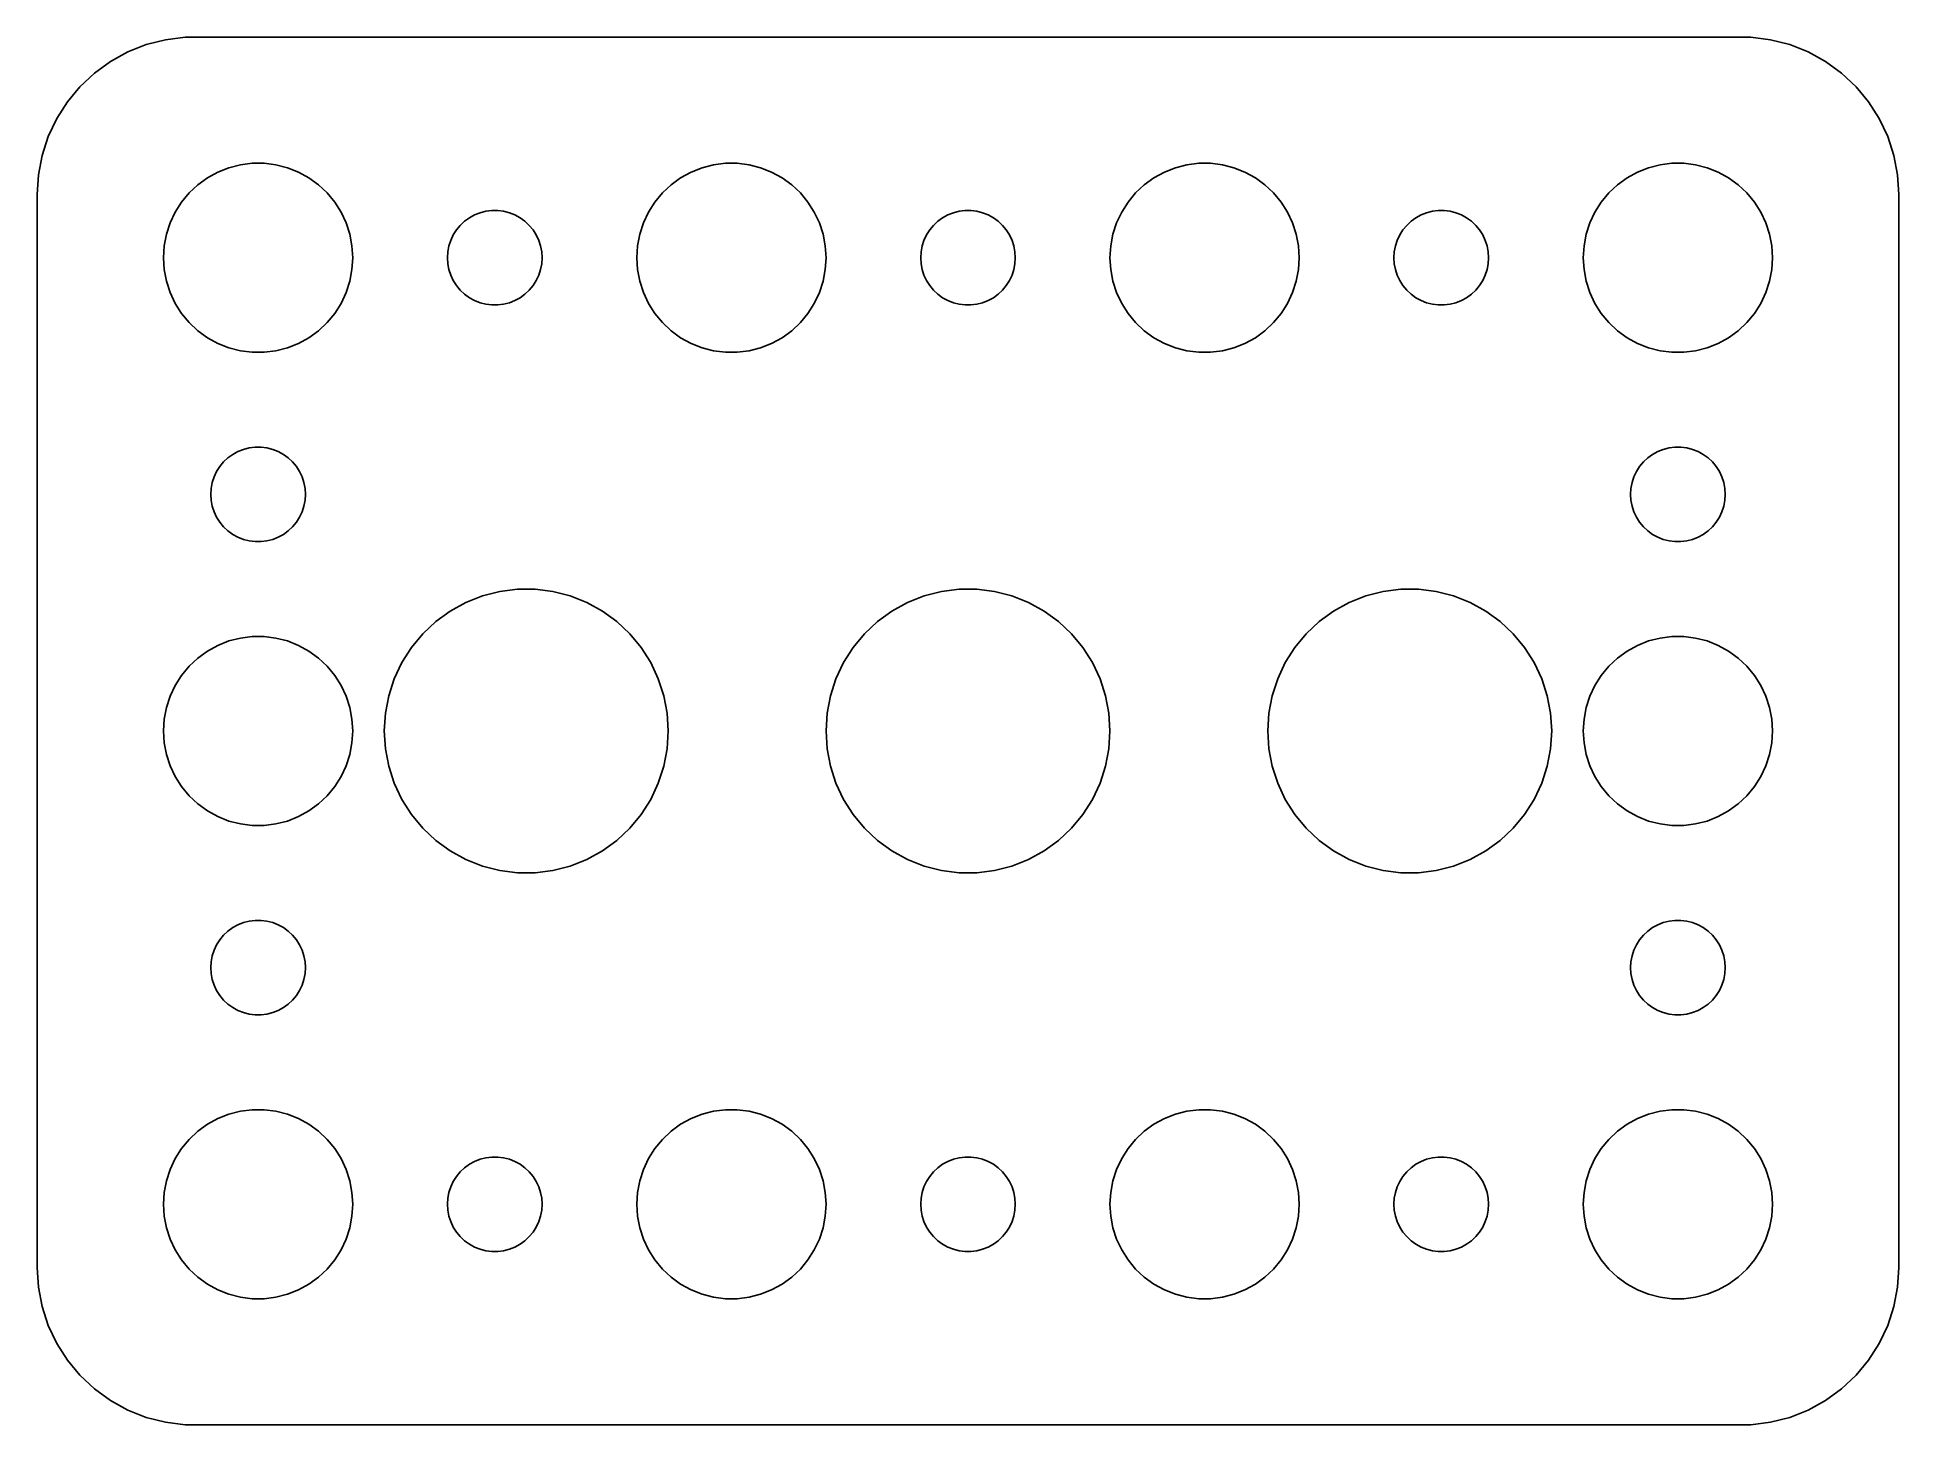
# Model space of a CAD drawing. Header units: metres. Extents: x -29.5 to 29.5, y 32 to 76.
import ezdxf

# ---------------------------------------------------------------- set-up
doc = ezdxf.new("R2010")
doc.units = ezdxf.units.M

msp = doc.modelspace()

# ---------------------------------------------------------------- linework, layer by layer
for p, q in [((-26.6289, 75.5241), (-27.1791, 75.2216)), ((-26.0451, 75.7553), (-26.6289, 75.5241)), ((-25.4369, 75.9114), (-26.0451, 75.7553)), ((-24.8139, 75.9901), (-25.4369, 75.9114)), ((24.8139, 75.9901), (-24.8139, 75.9901)), ((25.4369, 75.9114), (24.8139, 75.9901)), ((26.0451, 75.7553), (25.4369, 75.9114)), ((26.6289, 75.5241), (26.0451, 75.7553)), ((27.1791, 75.2216), (26.6289, 75.5241)), ((-27.1791, 75.2216), (-27.6871, 74.8526)), ((27.6871, 74.8526), (27.1791, 75.2216)), ((-28.1448, 74.4227), (-28.5451, 73.9389)), ((-27.6871, 74.8526), (-28.1448, 74.4227)), ((28.1448, 74.4227), (27.6871, 74.8526)), ((28.5451, 73.9389), (28.1448, 74.4227)), ((-28.5451, 73.9389), (-28.8815, 73.4088)), ((28.8815, 73.4088), (28.5451, 73.9389)), ((-28.8815, 73.4088), (-29.1489, 72.8406)), ((29.1489, 72.8406), (28.8815, 73.4088)), ((-29.1489, 72.8406), (-29.3429, 72.2434)), ((29.3429, 72.2434), (29.1489, 72.8406)), ((-29.3429, 72.2434), (-29.4606, 71.6267)), ((-23.0621, 71.9469), (-22.6884, 71.9941)), ((-22.6884, 71.9941), (-22.3116, 71.9941)), ((-22.3116, 71.9941), (-21.9379, 71.9469)), ((-8.06213, 71.9469), (-7.68837, 71.9941)), ((-7.68837, 71.9941), (-7.31161, 71.9941)), ((-7.31161, 71.9941), (-6.93785, 71.9469)), ((6.93785, 71.9469), (7.31161, 71.9941)), ((7.31161, 71.9941), (7.68837, 71.9941)), ((7.68837, 71.9941), (8.06213, 71.9469)), ((21.9379, 71.9469), (22.3116, 71.9941)), ((22.3116, 71.9941), (22.6884, 71.9941)), ((22.6884, 71.9941), (23.0621, 71.9469)), ((29.4606, 71.6267), (29.3429, 72.2434)), ((-29.4606, 71.6267), (-29.5, 71)), ((-24.4123, 71.3115), (-24.1075, 71.533)), ((-24.1075, 71.533), (-23.7773, 71.7145)), ((-23.7773, 71.7145), (-23.427, 71.8532)), ((-23.427, 71.8532), (-23.0621, 71.9469)), ((-21.9379, 71.9469), (-21.5729, 71.8532)), ((-21.5729, 71.8532), (-21.2227, 71.7145)), ((-21.2227, 71.7145), (-20.8925, 71.533)), ((-20.8925, 71.533), (-20.5877, 71.3115)), ((-9.41226, 71.3115), (-9.10747, 71.533)), ((-9.10747, 71.533), (-8.77733, 71.7145)), ((-8.77733, 71.7145), (-8.42705, 71.8532)), ((-8.42705, 71.8532), (-8.06213, 71.9469)), ((-6.93785, 71.9469), (-6.57294, 71.8532)), ((-6.57294, 71.8532), (-6.22266, 71.7145)), ((-6.22266, 71.7145), (-5.89252, 71.533)), ((-5.89252, 71.533), (-5.58772, 71.3115)), ((5.58772, 71.3115), (5.89252, 71.533)), ((5.89252, 71.533), (6.22266, 71.7145)), ((6.22266, 71.7145), (6.57294, 71.8532)), ((6.57294, 71.8532), (6.93785, 71.9469)), ((8.06213, 71.9469), (8.42705, 71.8532)), ((8.42705, 71.8532), (8.77733, 71.7145)), ((8.77733, 71.7145), (9.10747, 71.533)), ((9.10747, 71.533), (9.41226, 71.3115)), ((20.5877, 71.3115), (20.8925, 71.533)), ((20.8925, 71.533), (21.2227, 71.7145)), ((21.2227, 71.7145), (21.5729, 71.8532)), ((21.5729, 71.8532), (21.9379, 71.9469)), ((23.0621, 71.9469), (23.427, 71.8532)), ((23.427, 71.8532), (23.7773, 71.7145)), ((23.7773, 71.7145), (24.1075, 71.533)), ((24.1075, 71.533), (24.4123, 71.3115)), ((29.5, 71), (29.4606, 71.6267)), ((-29.5, 71), (-29.5, 37)), ((-24.927, 70.7634), (-24.6869, 71.0536)), ((-24.6869, 71.0536), (-24.4123, 71.3115)), ((-20.5877, 71.3115), (-20.3131, 71.0536)), ((-20.3131, 71.0536), (-20.0729, 70.7634)), ((-9.92705, 70.7634), (-9.6869, 71.0536)), ((-9.6869, 71.0536), (-9.41226, 71.3115)), ((-5.58772, 71.3115), (-5.31308, 71.0536)), ((-5.31308, 71.0536), (-5.07294, 70.7634)), ((5.07294, 70.7634), (5.31308, 71.0536)), ((5.31308, 71.0536), (5.58772, 71.3115)), ((9.41226, 71.3115), (9.6869, 71.0536)), ((9.6869, 71.0536), (9.92705, 70.7634)), ((20.0729, 70.7634), (20.3131, 71.0536)), ((20.3131, 71.0536), (20.5877, 71.3115)), ((24.4123, 71.3115), (24.6869, 71.0536)), ((24.6869, 71.0536), (24.927, 70.7634)), ((29.5, 37), (29.5, 71)), ((-25.2893, 70.1044), (-25.1289, 70.4453)), ((-25.1289, 70.4453), (-24.927, 70.7634)), ((-20.0729, 70.7634), (-19.8711, 70.4453)), ((-19.8711, 70.4453), (-19.7107, 70.1044)), ((-15.9561, 70.1558), (-15.8037, 70.2665)), ((-15.8037, 70.2665), (-15.6387, 70.3572)), ((-15.6387, 70.3572), (-15.4635, 70.4266)), ((-15.4635, 70.4266), (-15.2811, 70.4734)), ((-15.2811, 70.4734), (-15.0942, 70.497)), ((-15.0942, 70.497), (-14.9058, 70.497)), ((-14.9058, 70.497), (-14.7189, 70.4734)), ((-14.7189, 70.4734), (-14.5365, 70.4266)), ((-14.5365, 70.4266), (-14.3613, 70.3572)), ((-14.3613, 70.3572), (-14.1963, 70.2665)), ((-14.1963, 70.2665), (-14.0439, 70.1558)), ((-10.2893, 70.1044), (-10.1289, 70.4453)), ((-10.1289, 70.4453), (-9.92705, 70.7634)), ((-5.07294, 70.7634), (-4.87108, 70.4453)), ((-4.87108, 70.4453), (-4.71066, 70.1044)), ((-0.956131, 70.1558), (-0.803726, 70.2665)), ((-0.803726, 70.2665), (-0.638657, 70.3572)), ((-0.638657, 70.3572), (-0.463516, 70.4266)), ((-0.463516, 70.4266), (-0.281067, 70.4734)), ((-0.281067, 70.4734), (-0.094177, 70.497)), ((-0.094177, 70.497), (0.094177, 70.497)), ((0.094177, 70.497), (0.281067, 70.4734)), ((0.281067, 70.4734), (0.463516, 70.4266)), ((0.463516, 70.4266), (0.638657, 70.3572)), ((0.638657, 70.3572), (0.803726, 70.2665)), ((0.803726, 70.2665), (0.956131, 70.1558)), ((4.71066, 70.1044), (4.87108, 70.4453)), ((4.87108, 70.4453), (5.07294, 70.7634)), ((9.92705, 70.7634), (10.1289, 70.4453)), ((10.1289, 70.4453), (10.2893, 70.1044)), ((14.0439, 70.1558), (14.1963, 70.2665)), ((14.1963, 70.2665), (14.3613, 70.3572)), ((14.3613, 70.3572), (14.5365, 70.4266)), ((14.5365, 70.4266), (14.7189, 70.4734)), ((14.7189, 70.4734), (14.9058, 70.497)), ((14.9058, 70.497), (15.0942, 70.497)), ((15.0942, 70.497), (15.2811, 70.4734)), ((15.2811, 70.4734), (15.4635, 70.4266)), ((15.4635, 70.4266), (15.6387, 70.3572)), ((15.6387, 70.3572), (15.8037, 70.2665)), ((15.8037, 70.2665), (15.9561, 70.1558)), ((19.7107, 70.1044), (19.8711, 70.4453)), ((19.8711, 70.4453), (20.0729, 70.7634)), ((24.927, 70.7634), (25.1289, 70.4453)), ((25.1289, 70.4453), (25.2893, 70.1044)), ((-25.4763, 69.376), (-25.4057, 69.7461)), ((-25.4057, 69.7461), (-25.2893, 70.1044)), ((-19.7107, 70.1044), (-19.5942, 69.7461)), ((-19.5942, 69.7461), (-19.5237, 69.376)), ((-16.3947, 69.5522), (-16.3145, 69.7226)), ((-16.3145, 69.7226), (-16.2135, 69.8817)), ((-16.2135, 69.8817), (-16.0934, 70.0268)), ((-16.0934, 70.0268), (-15.9561, 70.1558)), ((-14.0439, 70.1558), (-13.9065, 70.0268)), ((-13.9065, 70.0268), (-13.7865, 69.8817)), ((-13.7865, 69.8817), (-13.6855, 69.7226)), ((-13.6855, 69.7226), (-13.6053, 69.5522)), ((-10.4763, 69.376), (-10.4057, 69.7461)), ((-10.4057, 69.7461), (-10.2893, 70.1044)), ((-4.71066, 70.1044), (-4.59424, 69.7461)), ((-4.59424, 69.7461), (-4.52365, 69.376)), ((-1.39465, 69.5522), (-1.31445, 69.7226)), ((-1.31445, 69.7226), (-1.21352, 69.8817)), ((-1.21352, 69.8817), (-1.09344, 70.0268)), ((-1.09344, 70.0268), (-0.956131, 70.1558)), ((0.956131, 70.1558), (1.09344, 70.0268)), ((1.09344, 70.0268), (1.21352, 69.8817)), ((1.21352, 69.8817), (1.31445, 69.7226)), ((1.31445, 69.7226), (1.39465, 69.5522)), ((4.52365, 69.376), (4.59424, 69.7461)), ((4.59424, 69.7461), (4.71066, 70.1044)), ((10.2893, 70.1044), (10.4057, 69.7461)), ((10.4057, 69.7461), (10.4763, 69.376)), ((13.6053, 69.5522), (13.6855, 69.7226)), ((13.6855, 69.7226), (13.7865, 69.8817)), ((13.7865, 69.8817), (13.9065, 70.0268)), ((13.9065, 70.0268), (14.0439, 70.1558)), ((15.9561, 70.1558), (16.0934, 70.0268)), ((16.0934, 70.0268), (16.2135, 69.8817)), ((16.2135, 69.8817), (16.3145, 69.7226)), ((16.3145, 69.7226), (16.3947, 69.5522)), ((19.5237, 69.376), (19.5942, 69.7461)), ((19.5942, 69.7461), (19.7107, 70.1044)), ((25.2893, 70.1044), (25.4057, 69.7461)), ((25.4057, 69.7461), (25.4763, 69.376)), ((-25.5, 69), (-25.4763, 69.376)), ((-19.5237, 69.376), (-19.5, 69)), ((-16.5, 69), (-16.4882, 69.188)), ((-16.4882, 69.188), (-16.4529, 69.373)), ((-16.4529, 69.373), (-16.3947, 69.5522)), ((-13.6053, 69.5522), (-13.5471, 69.373)), ((-13.5471, 69.373), (-13.5118, 69.188)), ((-13.5118, 69.188), (-13.5, 69)), ((-10.5, 69), (-10.4763, 69.376)), ((-4.52365, 69.376), (-4.5, 69)), ((-1.5, 69), (-1.48816, 69.188)), ((-1.48816, 69.188), (-1.45287, 69.373)), ((-1.45287, 69.373), (-1.39465, 69.5522)), ((1.39465, 69.5522), (1.45287, 69.373)), ((1.45287, 69.373), (1.48816, 69.188)), ((1.48816, 69.188), (1.5, 69)), ((4.5, 69), (4.52365, 69.376)), ((10.4763, 69.376), (10.5, 69)), ((13.5, 69), (13.5118, 69.188)), ((13.5118, 69.188), (13.5471, 69.373)), ((13.5471, 69.373), (13.6053, 69.5522)), ((16.3947, 69.5522), (16.4529, 69.373)), ((16.4529, 69.373), (16.4882, 69.188)), ((16.4882, 69.188), (16.5, 69)), ((19.5, 69), (19.5237, 69.376)), ((25.4763, 69.376), (25.5, 69)), ((-25.4763, 68.624), (-25.5, 69)), ((-25.4057, 68.2539), (-25.4763, 68.624)), ((-19.5237, 68.624), (-19.5942, 68.2539)), ((-19.5, 69), (-19.5237, 68.624)), ((-16.4882, 68.812), (-16.5, 69)), ((-16.4529, 68.627), (-16.4882, 68.812)), ((-16.3947, 68.4478), (-16.4529, 68.627)), ((-16.3145, 68.2774), (-16.3947, 68.4478)), ((-13.6053, 68.4478), (-13.6855, 68.2774)), ((-13.5471, 68.627), (-13.6053, 68.4478)), ((-13.5118, 68.812), (-13.5471, 68.627)), ((-13.5, 69), (-13.5118, 68.812)), ((-10.4763, 68.624), (-10.5, 69)), ((-10.4057, 68.2539), (-10.4763, 68.624)), ((-4.52365, 68.624), (-4.59424, 68.2539)), ((-4.5, 69), (-4.52365, 68.624)), ((-1.48816, 68.812), (-1.5, 69)), ((-1.45287, 68.627), (-1.48816, 68.812)), ((-1.39465, 68.4478), (-1.45287, 68.627)), ((-1.31445, 68.2774), (-1.39465, 68.4478)), ((1.39465, 68.4478), (1.31445, 68.2774)), ((1.45287, 68.627), (1.39465, 68.4478)), ((1.48816, 68.812), (1.45287, 68.627)), ((1.5, 69), (1.48816, 68.812)), ((4.52365, 68.624), (4.5, 69)), ((4.59424, 68.2539), (4.52365, 68.624)), ((10.4763, 68.624), (10.4057, 68.2539)), ((10.5, 69), (10.4763, 68.624)), ((13.5118, 68.812), (13.5, 69)), ((13.5471, 68.627), (13.5118, 68.812)), ((13.6053, 68.4478), (13.5471, 68.627)), ((13.6855, 68.2774), (13.6053, 68.4478)), ((16.3947, 68.4478), (16.3145, 68.2774)), ((16.4529, 68.627), (16.3947, 68.4478)), ((16.4882, 68.812), (16.4529, 68.627)), ((16.5, 69), (16.4882, 68.812)), ((19.5237, 68.624), (19.5, 69)), ((19.5942, 68.2539), (19.5237, 68.624)), ((25.4763, 68.624), (25.4057, 68.2539)), ((25.5, 69), (25.4763, 68.624)), ((-25.2893, 67.8956), (-25.4057, 68.2539)), ((-25.1289, 67.5547), (-25.2893, 67.8956)), ((-19.7107, 67.8956), (-19.8711, 67.5547)), ((-19.5942, 68.2539), (-19.7107, 67.8956)), ((-16.2135, 68.1183), (-16.3145, 68.2774)), ((-16.0934, 67.9732), (-16.2135, 68.1183)), ((-15.9561, 67.8442), (-16.0934, 67.9732)), ((-13.9065, 67.9732), (-14.0439, 67.8442)), ((-13.7865, 68.1183), (-13.9065, 67.9732)), ((-13.6855, 68.2774), (-13.7865, 68.1183)), ((-10.2893, 67.8956), (-10.4057, 68.2539)), ((-10.1289, 67.5547), (-10.2893, 67.8956)), ((-4.71066, 67.8956), (-4.87108, 67.5547)), ((-4.59424, 68.2539), (-4.71066, 67.8956)), ((-1.21352, 68.1183), (-1.31445, 68.2774)), ((-1.09344, 67.9732), (-1.21352, 68.1183)), ((-0.956131, 67.8442), (-1.09344, 67.9732)), ((1.09344, 67.9732), (0.956131, 67.8442)), ((1.21352, 68.1183), (1.09344, 67.9732)), ((1.31445, 68.2774), (1.21352, 68.1183)), ((4.71066, 67.8956), (4.59424, 68.2539)), ((4.87108, 67.5547), (4.71066, 67.8956)), ((10.2893, 67.8956), (10.1289, 67.5547)), ((10.4057, 68.2539), (10.2893, 67.8956)), ((13.7865, 68.1183), (13.6855, 68.2774)), ((13.9065, 67.9732), (13.7865, 68.1183)), ((14.0439, 67.8442), (13.9065, 67.9732)), ((16.0934, 67.9732), (15.9561, 67.8442)), ((16.2135, 68.1183), (16.0934, 67.9732)), ((16.3145, 68.2774), (16.2135, 68.1183)), ((19.7107, 67.8956), (19.5942, 68.2539)), ((19.8711, 67.5547), (19.7107, 67.8956)), ((25.2893, 67.8956), (25.1289, 67.5547)), ((25.4057, 68.2539), (25.2893, 67.8956)), ((-24.927, 67.2366), (-25.1289, 67.5547)), ((-19.8711, 67.5547), (-20.0729, 67.2366)), ((-15.8037, 67.7335), (-15.9561, 67.8442)), ((-15.6387, 67.6427), (-15.8037, 67.7335)), ((-15.4635, 67.5734), (-15.6387, 67.6427)), ((-15.2811, 67.5266), (-15.4635, 67.5734)), ((-15.0942, 67.5029), (-15.2811, 67.5266)), ((-14.9058, 67.5029), (-15.0942, 67.5029)), ((-14.7189, 67.5266), (-14.9058, 67.5029)), ((-14.5365, 67.5734), (-14.7189, 67.5266)), ((-14.3613, 67.6427), (-14.5365, 67.5734)), ((-14.1963, 67.7335), (-14.3613, 67.6427)), ((-14.0439, 67.8442), (-14.1963, 67.7335)), ((-9.92705, 67.2366), (-10.1289, 67.5547)), ((-4.87108, 67.5547), (-5.07294, 67.2366)), ((-0.803726, 67.7335), (-0.956131, 67.8442)), ((-0.638657, 67.6427), (-0.803726, 67.7335)), ((-0.463516, 67.5734), (-0.638657, 67.6427)), ((-0.281067, 67.5266), (-0.463516, 67.5734)), ((-0.094177, 67.5029), (-0.281067, 67.5266)), ((0.094177, 67.5029), (-0.094177, 67.5029)), ((0.281067, 67.5266), (0.094177, 67.5029)), ((0.463516, 67.5734), (0.281067, 67.5266)), ((0.638657, 67.6427), (0.463516, 67.5734)), ((0.803726, 67.7335), (0.638657, 67.6427)), ((0.956131, 67.8442), (0.803726, 67.7335)), ((5.07294, 67.2366), (4.87108, 67.5547)), ((10.1289, 67.5547), (9.92705, 67.2366)), ((14.1963, 67.7335), (14.0439, 67.8442)), ((14.3613, 67.6427), (14.1963, 67.7335)), ((14.5365, 67.5734), (14.3613, 67.6427)), ((14.7189, 67.5266), (14.5365, 67.5734)), ((14.9058, 67.5029), (14.7189, 67.5266)), ((15.0942, 67.5029), (14.9058, 67.5029)), ((15.2811, 67.5266), (15.0942, 67.5029)), ((15.4635, 67.5734), (15.2811, 67.5266)), ((15.6387, 67.6427), (15.4635, 67.5734)), ((15.8037, 67.7335), (15.6387, 67.6427)), ((15.9561, 67.8442), (15.8037, 67.7335)), ((20.0729, 67.2366), (19.8711, 67.5547)), ((25.1289, 67.5547), (24.927, 67.2366)), ((-24.6869, 66.9464), (-24.927, 67.2366)), ((-24.4123, 66.6884), (-24.6869, 66.9464)), ((-24.1075, 66.467), (-24.4123, 66.6884)), ((-20.5877, 66.6884), (-20.8925, 66.467)), ((-20.3131, 66.9464), (-20.5877, 66.6884)), ((-20.0729, 67.2366), (-20.3131, 66.9464)), ((-9.6869, 66.9464), (-9.92705, 67.2366)), ((-9.41226, 66.6884), (-9.6869, 66.9464)), ((-9.10747, 66.467), (-9.41226, 66.6884)), ((-5.58772, 66.6884), (-5.89252, 66.467)), ((-5.31308, 66.9464), (-5.58772, 66.6884)), ((-5.07294, 67.2366), (-5.31308, 66.9464)), ((5.31308, 66.9464), (5.07294, 67.2366)), ((5.58772, 66.6884), (5.31308, 66.9464)), ((5.89252, 66.467), (5.58772, 66.6884)), ((9.41226, 66.6884), (9.10747, 66.467)), ((9.6869, 66.9464), (9.41226, 66.6884)), ((9.92705, 67.2366), (9.6869, 66.9464)), ((20.3131, 66.9464), (20.0729, 67.2366)), ((20.5877, 66.6884), (20.3131, 66.9464)), ((20.8925, 66.467), (20.5877, 66.6884)), ((24.4123, 66.6884), (24.1075, 66.467)), ((24.6869, 66.9464), (24.4123, 66.6884)), ((24.927, 67.2366), (24.6869, 66.9464)), ((-23.7773, 66.2855), (-24.1075, 66.467)), ((-23.427, 66.1468), (-23.7773, 66.2855)), ((-23.0621, 66.0531), (-23.427, 66.1468)), ((-21.5729, 66.1468), (-21.9379, 66.0531)), ((-21.2227, 66.2855), (-21.5729, 66.1468)), ((-20.8925, 66.467), (-21.2227, 66.2855)), ((-8.77733, 66.2855), (-9.10747, 66.467)), ((-8.42705, 66.1468), (-8.77733, 66.2855)), ((-8.06213, 66.0531), (-8.42705, 66.1468)), ((-6.57294, 66.1468), (-6.93785, 66.0531)), ((-6.22266, 66.2855), (-6.57294, 66.1468)), ((-5.89252, 66.467), (-6.22266, 66.2855)), ((6.22266, 66.2855), (5.89252, 66.467)), ((6.57294, 66.1468), (6.22266, 66.2855)), ((6.93785, 66.0531), (6.57294, 66.1468)), ((8.42705, 66.1468), (8.06213, 66.0531)), ((8.77733, 66.2855), (8.42705, 66.1468)), ((9.10747, 66.467), (8.77733, 66.2855)), ((21.2227, 66.2855), (20.8925, 66.467)), ((21.5729, 66.1468), (21.2227, 66.2855)), ((21.9379, 66.0531), (21.5729, 66.1468)), ((23.427, 66.1468), (23.0621, 66.0531)), ((23.7773, 66.2855), (23.427, 66.1468)), ((24.1075, 66.467), (23.7773, 66.2855)), ((-22.6884, 66.0059), (-23.0621, 66.0531)), ((-22.3116, 66.0059), (-22.6884, 66.0059)), ((-21.9379, 66.0531), (-22.3116, 66.0059)), ((-7.68837, 66.0059), (-8.06213, 66.0531)), ((-7.31161, 66.0059), (-7.68837, 66.0059)), ((-6.93785, 66.0531), (-7.31161, 66.0059)), ((7.31161, 66.0059), (6.93785, 66.0531)), ((7.68837, 66.0059), (7.31161, 66.0059)), ((8.06213, 66.0531), (7.68837, 66.0059)), ((22.3116, 66.0059), (21.9379, 66.0531)), ((22.6884, 66.0059), (22.3116, 66.0059)), ((23.0621, 66.0531), (22.6884, 66.0059)), ((-23.5934, 62.5268), (-23.4561, 62.6558)), ((-23.4561, 62.6558), (-23.3037, 62.7665)), ((-23.3037, 62.7665), (-23.1387, 62.8572)), ((-23.1387, 62.8572), (-22.9635, 62.9266)), ((-22.9635, 62.9266), (-22.7811, 62.9734)), ((-22.7811, 62.9734), (-22.5942, 62.997)), ((-22.5942, 62.997), (-22.4058, 62.997)), ((-22.4058, 62.997), (-22.2189, 62.9734)), ((-22.2189, 62.9734), (-22.0365, 62.9266)), ((-22.0365, 62.9266), (-21.8613, 62.8572)), ((-21.8613, 62.8572), (-21.6963, 62.7665)), ((-21.6963, 62.7665), (-21.5439, 62.6558)), ((-21.5439, 62.6558), (-21.4065, 62.5268)), ((21.4065, 62.5268), (21.5439, 62.6558)), ((21.5439, 62.6558), (21.6963, 62.7665)), ((21.6963, 62.7665), (21.8613, 62.8572)), ((21.8613, 62.8572), (22.0365, 62.9266)), ((22.0365, 62.9266), (22.2189, 62.9734)), ((22.2189, 62.9734), (22.4058, 62.997)), ((22.4058, 62.997), (22.5942, 62.997)), ((22.5942, 62.997), (22.7811, 62.9734)), ((22.7811, 62.9734), (22.9635, 62.9266)), ((22.9635, 62.9266), (23.1387, 62.8572)), ((23.1387, 62.8572), (23.3037, 62.7665)), ((23.3037, 62.7665), (23.4561, 62.6558)), ((23.4561, 62.6558), (23.5934, 62.5268)), ((-23.9529, 61.873), (-23.8947, 62.0522)), ((-23.8947, 62.0522), (-23.8145, 62.2226)), ((-23.8145, 62.2226), (-23.7135, 62.3817)), ((-23.7135, 62.3817), (-23.5934, 62.5268)), ((-21.4065, 62.5268), (-21.2865, 62.3817)), ((-21.2865, 62.3817), (-21.1855, 62.2226)), ((-21.1855, 62.2226), (-21.1053, 62.0522)), ((-21.1053, 62.0522), (-21.0471, 61.873)), ((21.0471, 61.873), (21.1053, 62.0522)), ((21.1053, 62.0522), (21.1855, 62.2226)), ((21.1855, 62.2226), (21.2865, 62.3817)), ((21.2865, 62.3817), (21.4065, 62.5268)), ((23.5934, 62.5268), (23.7135, 62.3817)), ((23.7135, 62.3817), (23.8145, 62.2226)), ((23.8145, 62.2226), (23.8947, 62.0522)), ((23.8947, 62.0522), (23.9529, 61.873)), ((-24, 61.5), (-23.9882, 61.688)), ((-23.9882, 61.312), (-24, 61.5)), ((-23.9882, 61.688), (-23.9529, 61.873)), ((-21.0471, 61.873), (-21.0118, 61.688)), ((-21.0118, 61.688), (-21, 61.5)), ((-21, 61.5), (-21.0118, 61.312)), ((21, 61.5), (21.0118, 61.688)), ((21.0118, 61.312), (21, 61.5)), ((21.0118, 61.688), (21.0471, 61.873)), ((23.9529, 61.873), (23.9882, 61.688)), ((23.9882, 61.688), (24, 61.5)), ((24, 61.5), (23.9882, 61.312)), ((-23.9529, 61.127), (-23.9882, 61.312)), ((-23.8947, 60.9478), (-23.9529, 61.127)), ((-23.8145, 60.7774), (-23.8947, 60.9478)), ((-23.7135, 60.6183), (-23.8145, 60.7774)), ((-21.1855, 60.7774), (-21.2865, 60.6183)), ((-21.1053, 60.9478), (-21.1855, 60.7774)), ((-21.0471, 61.127), (-21.1053, 60.9478)), ((-21.0118, 61.312), (-21.0471, 61.127)), ((21.0471, 61.127), (21.0118, 61.312)), ((21.1053, 60.9478), (21.0471, 61.127)), ((21.1855, 60.7774), (21.1053, 60.9478)), ((21.2865, 60.6183), (21.1855, 60.7774)), ((23.8145, 60.7774), (23.7135, 60.6183)), ((23.8947, 60.9478), (23.8145, 60.7774)), ((23.9529, 61.127), (23.8947, 60.9478)), ((23.9882, 61.312), (23.9529, 61.127)), ((-23.5934, 60.4732), (-23.7135, 60.6183)), ((-23.4561, 60.3442), (-23.5934, 60.4732)), ((-23.3037, 60.2335), (-23.4561, 60.3442)), ((-23.1387, 60.1427), (-23.3037, 60.2335)), ((-21.6963, 60.2335), (-21.8613, 60.1427)), ((-21.5439, 60.3442), (-21.6963, 60.2335)), ((-21.4065, 60.4732), (-21.5439, 60.3442)), ((-21.2865, 60.6183), (-21.4065, 60.4732)), ((21.4065, 60.4732), (21.2865, 60.6183)), ((21.5439, 60.3442), (21.4065, 60.4732)), ((21.6963, 60.2335), (21.5439, 60.3442)), ((21.8613, 60.1427), (21.6963, 60.2335)), ((23.3037, 60.2335), (23.1387, 60.1427)), ((23.4561, 60.3442), (23.3037, 60.2335)), ((23.5934, 60.4732), (23.4561, 60.3442)), ((23.7135, 60.6183), (23.5934, 60.4732)), ((-22.9635, 60.0734), (-23.1387, 60.1427)), ((-22.7811, 60.0266), (-22.9635, 60.0734)), ((-22.5942, 60.0029), (-22.7811, 60.0266)), ((-22.4058, 60.0029), (-22.5942, 60.0029)), ((-22.2189, 60.0266), (-22.4058, 60.0029)), ((-22.0365, 60.0734), (-22.2189, 60.0266)), ((-21.8613, 60.1427), (-22.0365, 60.0734)), ((22.0365, 60.0734), (21.8613, 60.1427)), ((22.2189, 60.0266), (22.0365, 60.0734)), ((22.4058, 60.0029), (22.2189, 60.0266)), ((22.5942, 60.0029), (22.4058, 60.0029)), ((22.7811, 60.0266), (22.5942, 60.0029)), ((22.9635, 60.0734), (22.7811, 60.0266)), ((23.1387, 60.1427), (22.9635, 60.0734)), ((-15.3906, 58.2797), (-14.8432, 58.4203)), ((-14.8432, 58.4203), (-14.2825, 58.4911)), ((-14.2825, 58.4911), (-13.7174, 58.4911)), ((-13.7174, 58.4911), (-13.1568, 58.4203)), ((-13.1568, 58.4203), (-12.6094, 58.2797)), ((-1.39056, 58.2797), (-0.843201, 58.4203)), ((-0.843201, 58.4203), (-0.282547, 58.4911)), ((-0.282547, 58.4911), (0.282547, 58.4911)), ((0.282547, 58.4911), (0.843201, 58.4203)), ((0.843201, 58.4203), (1.39056, 58.2797)), ((12.6094, 58.2797), (13.1568, 58.4203)), ((13.1568, 58.4203), (13.7174, 58.4911)), ((13.7174, 58.4911), (14.2825, 58.4911)), ((14.2825, 58.4911), (14.8432, 58.4203)), ((14.8432, 58.4203), (15.3906, 58.2797)), ((-16.4112, 57.7995), (-15.916, 58.0717)), ((-15.916, 58.0717), (-15.3906, 58.2797)), ((-12.6094, 58.2797), (-12.084, 58.0717)), ((-12.084, 58.0717), (-11.5888, 57.7995)), ((-2.41121, 57.7995), (-1.916, 58.0717)), ((-1.916, 58.0717), (-1.39056, 58.2797)), ((1.39056, 58.2797), (1.916, 58.0717)), ((1.916, 58.0717), (2.41121, 57.7995)), ((11.5888, 57.7995), (12.084, 58.0717)), ((12.084, 58.0717), (12.6094, 58.2797)), ((15.3906, 58.2797), (15.916, 58.0717)), ((15.916, 58.0717), (16.4112, 57.7995)), ((-17.2803, 57.0805), (-16.8684, 57.4673)), ((-16.8684, 57.4673), (-16.4112, 57.7995)), ((-11.5888, 57.7995), (-11.1316, 57.4673)), ((-11.1316, 57.4673), (-10.7196, 57.0805)), ((-3.28035, 57.0805), (-2.86839, 57.4673)), ((-2.86839, 57.4673), (-2.41121, 57.7995)), ((2.41121, 57.7995), (2.86839, 57.4673)), ((2.86839, 57.4673), (3.28035, 57.0805)), ((10.7196, 57.0805), (11.1316, 57.4673)), ((11.1316, 57.4673), (11.5888, 57.7995)), ((16.4112, 57.7995), (16.8684, 57.4673)), ((16.8684, 57.4673), (17.2803, 57.0805)), ((-24.1075, 56.533), (-23.7773, 56.7145)), ((-23.7773, 56.7145), (-23.427, 56.8532)), ((-23.427, 56.8532), (-23.0621, 56.9469)), ((-23.0621, 56.9469), (-22.6884, 56.9941)), ((-22.6884, 56.9941), (-22.3116, 56.9941)), ((-22.3116, 56.9941), (-21.9379, 56.9469)), ((-21.9379, 56.9469), (-21.5729, 56.8532)), ((-21.5729, 56.8532), (-21.2227, 56.7145)), ((-21.2227, 56.7145), (-20.8925, 56.533)), ((-17.9434, 56.1679), (-17.6406, 56.645)), ((-17.6406, 56.645), (-17.2803, 57.0805)), ((-10.7196, 57.0805), (-10.3594, 56.645)), ((-10.3594, 56.645), (-10.0566, 56.1679)), ((-3.94337, 56.1679), (-3.64056, 56.645)), ((-3.64056, 56.645), (-3.28035, 57.0805)), ((3.28035, 57.0805), (3.64056, 56.645)), ((3.64056, 56.645), (3.94337, 56.1679)), ((10.0566, 56.1679), (10.3594, 56.645)), ((10.3594, 56.645), (10.7196, 57.0805)), ((17.2803, 57.0805), (17.6406, 56.645)), ((17.6406, 56.645), (17.9434, 56.1679)), ((20.8925, 56.533), (21.2227, 56.7145)), ((21.2227, 56.7145), (21.5729, 56.8532)), ((21.5729, 56.8532), (21.9379, 56.9469)), ((21.9379, 56.9469), (22.3116, 56.9941)), ((22.3116, 56.9941), (22.6884, 56.9941)), ((22.6884, 56.9941), (23.0621, 56.9469)), ((23.0621, 56.9469), (23.427, 56.8532)), ((23.427, 56.8532), (23.7773, 56.7145)), ((23.7773, 56.7145), (24.1075, 56.533)), ((-24.927, 55.7634), (-24.6869, 56.0536)), ((-24.6869, 56.0536), (-24.4123, 56.3115)), ((-24.4123, 56.3115), (-24.1075, 56.533)), ((-20.8925, 56.533), (-20.5877, 56.3115)), ((-20.5877, 56.3115), (-20.3131, 56.0536)), ((-20.3131, 56.0536), (-20.0729, 55.7634)), ((-18.184, 55.6566), (-17.9434, 56.1679)), ((-10.0566, 56.1679), (-9.81599, 55.6566)), ((-4.18399, 55.6566), (-3.94337, 56.1679)), ((3.94337, 56.1679), (4.18399, 55.6566)), ((9.81599, 55.6566), (10.0566, 56.1679)), ((17.9434, 56.1679), (18.184, 55.6566)), ((20.0729, 55.7634), (20.3131, 56.0536)), ((20.3131, 56.0536), (20.5877, 56.3115)), ((20.5877, 56.3115), (20.8925, 56.533)), ((24.1075, 56.533), (24.4123, 56.3115)), ((24.4123, 56.3115), (24.6869, 56.0536)), ((24.6869, 56.0536), (24.927, 55.7634)), ((-25.1289, 55.4453), (-24.927, 55.7634)), ((-20.0729, 55.7634), (-19.8711, 55.4453)), ((-18.3586, 55.1191), (-18.184, 55.6566)), ((-9.81599, 55.6566), (-9.64137, 55.1191)), ((-4.35861, 55.1191), (-4.18399, 55.6566)), ((4.18399, 55.6566), (4.35861, 55.1191)), ((9.64137, 55.1191), (9.81599, 55.6566)), ((18.184, 55.6566), (18.3586, 55.1191)), ((19.8711, 55.4453), (20.0729, 55.7634)), ((24.927, 55.7634), (25.1289, 55.4453)), ((-25.4057, 54.7461), (-25.2893, 55.1044)), ((-25.2893, 55.1044), (-25.1289, 55.4453)), ((-19.8711, 55.4453), (-19.7107, 55.1044)), ((-19.7107, 55.1044), (-19.5942, 54.7461)), ((-18.4645, 54.564), (-18.3586, 55.1191)), ((-9.64137, 55.1191), (-9.53548, 54.564)), ((-4.46451, 54.564), (-4.35861, 55.1191)), ((4.35861, 55.1191), (4.46451, 54.564)), ((9.53548, 54.564), (9.64137, 55.1191)), ((18.3586, 55.1191), (18.4645, 54.564)), ((19.5942, 54.7461), (19.7107, 55.1044)), ((19.7107, 55.1044), (19.8711, 55.4453)), ((25.1289, 55.4453), (25.2893, 55.1044)), ((25.2893, 55.1044), (25.4057, 54.7461)), ((-25.5, 54), (-25.4763, 54.376)), ((-25.4763, 54.376), (-25.4057, 54.7461)), ((-19.5942, 54.7461), (-19.5237, 54.376)), ((-19.5237, 54.376), (-19.5, 54)), ((-18.5, 54), (-18.4645, 54.564)), ((-9.53548, 54.564), (-9.5, 54)), ((-4.5, 54), (-4.46451, 54.564)), ((4.46451, 54.564), (4.5, 54)), ((9.5, 54), (9.53548, 54.564)), ((18.4645, 54.564), (18.5, 54)), ((19.5, 54), (19.5237, 54.376)), ((19.5237, 54.376), (19.5942, 54.7461)), ((25.4057, 54.7461), (25.4763, 54.376)), ((25.4763, 54.376), (25.5, 54)), ((-25.4763, 53.624), (-25.5, 54)), ((-19.5, 54), (-19.5237, 53.624)), ((-18.4645, 53.436), (-18.5, 54)), ((-9.5, 54), (-9.53548, 53.436)), ((-4.46451, 53.436), (-4.5, 54)), ((4.5, 54), (4.46451, 53.436)), ((9.53548, 53.436), (9.5, 54)), ((18.5, 54), (18.4645, 53.436)), ((19.5237, 53.624), (19.5, 54)), ((25.5, 54), (25.4763, 53.624)), ((-25.4057, 53.2539), (-25.4763, 53.624)), ((-25.2893, 52.8956), (-25.4057, 53.2539)), ((-19.5942, 53.2539), (-19.7107, 52.8956)), ((-19.5237, 53.624), (-19.5942, 53.2539)), ((-18.3586, 52.8809), (-18.4645, 53.436)), ((-9.53548, 53.436), (-9.64137, 52.8809)), ((-4.35861, 52.8809), (-4.46451, 53.436)), ((4.46451, 53.436), (4.35861, 52.8809)), ((9.64137, 52.8809), (9.53548, 53.436)), ((18.4645, 53.436), (18.3586, 52.8809)), ((19.5942, 53.2539), (19.5237, 53.624)), ((19.7107, 52.8956), (19.5942, 53.2539)), ((25.4057, 53.2539), (25.2893, 52.8956)), ((25.4763, 53.624), (25.4057, 53.2539)), ((-25.1289, 52.5547), (-25.2893, 52.8956)), ((-24.927, 52.2366), (-25.1289, 52.5547)), ((-19.8711, 52.5547), (-20.0729, 52.2366)), ((-19.7107, 52.8956), (-19.8711, 52.5547)), ((-18.184, 52.3434), (-18.3586, 52.8809)), ((-9.64137, 52.8809), (-9.81599, 52.3434)), ((-4.18399, 52.3434), (-4.35861, 52.8809)), ((4.35861, 52.8809), (4.18399, 52.3434)), ((9.81599, 52.3434), (9.64137, 52.8809)), ((18.3586, 52.8809), (18.184, 52.3434)), ((19.8711, 52.5547), (19.7107, 52.8956)), ((20.0729, 52.2366), (19.8711, 52.5547)), ((25.1289, 52.5547), (24.927, 52.2366)), ((25.2893, 52.8956), (25.1289, 52.5547)), ((-24.6869, 51.9464), (-24.927, 52.2366)), ((-24.4123, 51.6885), (-24.6869, 51.9464)), ((-20.3131, 51.9464), (-20.5877, 51.6885)), ((-20.0729, 52.2366), (-20.3131, 51.9464)), ((-17.9434, 51.8321), (-18.184, 52.3434)), ((-9.81599, 52.3434), (-10.0566, 51.8321)), ((-3.94337, 51.8321), (-4.18399, 52.3434)), ((4.18399, 52.3434), (3.94337, 51.8321)), ((10.0566, 51.8321), (9.81599, 52.3434)), ((18.184, 52.3434), (17.9434, 51.8321)), ((20.3131, 51.9464), (20.0729, 52.2366)), ((20.5877, 51.6885), (20.3131, 51.9464)), ((24.6869, 51.9464), (24.4123, 51.6885)), ((24.927, 52.2366), (24.6869, 51.9464)), ((-24.1075, 51.467), (-24.4123, 51.6885)), ((-23.7773, 51.2855), (-24.1075, 51.467)), ((-20.8925, 51.467), (-21.2227, 51.2855)), ((-20.5877, 51.6885), (-20.8925, 51.467)), ((-17.6406, 51.355), (-17.9434, 51.8321)), ((-17.2803, 50.9195), (-17.6406, 51.355)), ((-10.3594, 51.355), (-10.7196, 50.9195)), ((-10.0566, 51.8321), (-10.3594, 51.355)), ((-3.64056, 51.355), (-3.94337, 51.8321)), ((-3.28035, 50.9195), (-3.64056, 51.355)), ((3.64056, 51.355), (3.28035, 50.9195)), ((3.94337, 51.8321), (3.64056, 51.355)), ((10.3594, 51.355), (10.0566, 51.8321)), ((10.7196, 50.9195), (10.3594, 51.355)), ((17.6406, 51.355), (17.2803, 50.9195)), ((17.9434, 51.8321), (17.6406, 51.355)), ((20.8925, 51.467), (20.5877, 51.6885)), ((21.2227, 51.2855), (20.8925, 51.467)), ((24.1075, 51.467), (23.7773, 51.2855)), ((24.4123, 51.6885), (24.1075, 51.467)), ((-23.427, 51.1468), (-23.7773, 51.2855)), ((-23.0621, 51.0531), (-23.427, 51.1468)), ((-22.6884, 51.0059), (-23.0621, 51.0531)), ((-22.3116, 51.0059), (-22.6884, 51.0059)), ((-21.9379, 51.0531), (-22.3116, 51.0059)), ((-21.5729, 51.1468), (-21.9379, 51.0531)), ((-21.2227, 51.2855), (-21.5729, 51.1468)), ((-16.8684, 50.5327), (-17.2803, 50.9195)), ((-10.7196, 50.9195), (-11.1316, 50.5327)), ((-2.86839, 50.5327), (-3.28035, 50.9195)), ((3.28035, 50.9195), (2.86839, 50.5327)), ((11.1316, 50.5327), (10.7196, 50.9195)), ((17.2803, 50.9195), (16.8684, 50.5327)), ((21.5729, 51.1468), (21.2227, 51.2855)), ((21.9379, 51.0531), (21.5729, 51.1468)), ((22.3116, 51.0059), (21.9379, 51.0531)), ((22.6884, 51.0059), (22.3116, 51.0059)), ((23.0621, 51.0531), (22.6884, 51.0059)), ((23.427, 51.1468), (23.0621, 51.0531)), ((23.7773, 51.2855), (23.427, 51.1468)), ((-16.4112, 50.2005), (-16.8684, 50.5327)), ((-15.916, 49.9283), (-16.4112, 50.2005)), ((-11.5888, 50.2005), (-12.084, 49.9283)), ((-11.1316, 50.5327), (-11.5888, 50.2005)), ((-2.41121, 50.2005), (-2.86839, 50.5327)), ((-1.916, 49.9283), (-2.41121, 50.2005)), ((2.41121, 50.2005), (1.916, 49.9283)), ((2.86839, 50.5327), (2.41121, 50.2005)), ((11.5888, 50.2005), (11.1316, 50.5327)), ((12.084, 49.9283), (11.5888, 50.2005)), ((16.4112, 50.2005), (15.916, 49.9283)), ((16.8684, 50.5327), (16.4112, 50.2005)), ((-15.3906, 49.7203), (-15.916, 49.9283)), ((-14.8432, 49.5797), (-15.3906, 49.7203)), ((-14.2825, 49.5089), (-14.8432, 49.5797)), ((-13.1568, 49.5797), (-13.7174, 49.5089)), ((-12.6094, 49.7203), (-13.1568, 49.5797)), ((-12.084, 49.9283), (-12.6094, 49.7203)), ((-1.39056, 49.7203), (-1.916, 49.9283)), ((-0.843201, 49.5797), (-1.39056, 49.7203)), ((-0.282547, 49.5089), (-0.843201, 49.5797)), ((0.843201, 49.5797), (0.282547, 49.5089)), ((1.39056, 49.7203), (0.843201, 49.5797)), ((1.916, 49.9283), (1.39056, 49.7203)), ((12.6094, 49.7203), (12.084, 49.9283)), ((13.1568, 49.5797), (12.6094, 49.7203)), ((13.7174, 49.5089), (13.1568, 49.5797)), ((14.8432, 49.5797), (14.2825, 49.5089)), ((15.3906, 49.7203), (14.8432, 49.5797)), ((15.916, 49.9283), (15.3906, 49.7203)), ((-13.7174, 49.5089), (-14.2825, 49.5089)), ((0.282547, 49.5089), (-0.282547, 49.5089)), ((14.2825, 49.5089), (13.7174, 49.5089)), ((-23.3037, 47.7665), (-23.1387, 47.8573)), ((-23.1387, 47.8573), (-22.9635, 47.9266)), ((-22.9635, 47.9266), (-22.7811, 47.9734)), ((-22.7811, 47.9734), (-22.5942, 47.9971)), ((-22.5942, 47.9971), (-22.4058, 47.9971)), ((-22.4058, 47.9971), (-22.2189, 47.9734)), ((-22.2189, 47.9734), (-22.0365, 47.9266)), ((-22.0365, 47.9266), (-21.8613, 47.8573)), ((-21.8613, 47.8573), (-21.6963, 47.7665)), ((21.6963, 47.7665), (21.8613, 47.8573)), ((21.8613, 47.8573), (22.0365, 47.9266)), ((22.0365, 47.9266), (22.2189, 47.9734)), ((22.2189, 47.9734), (22.4058, 47.9971)), ((22.4058, 47.9971), (22.5942, 47.9971)), ((22.5942, 47.9971), (22.7811, 47.9734)), ((22.7811, 47.9734), (22.9635, 47.9266)), ((22.9635, 47.9266), (23.1387, 47.8573)), ((23.1387, 47.8573), (23.3037, 47.7665)), ((-23.8947, 47.0522), (-23.8145, 47.2226)), ((-23.8145, 47.2226), (-23.7135, 47.3817)), ((-23.7135, 47.3817), (-23.5934, 47.5268)), ((-23.5934, 47.5268), (-23.4561, 47.6558)), ((-23.4561, 47.6558), (-23.3037, 47.7665)), ((-21.6963, 47.7665), (-21.5439, 47.6558)), ((-21.5439, 47.6558), (-21.4065, 47.5268)), ((-21.4065, 47.5268), (-21.2865, 47.3817)), ((-21.2865, 47.3817), (-21.1855, 47.2226)), ((-21.1855, 47.2226), (-21.1053, 47.0522)), ((21.1053, 47.0522), (21.1855, 47.2226)), ((21.1855, 47.2226), (21.2865, 47.3817)), ((21.2865, 47.3817), (21.4065, 47.5268)), ((21.4065, 47.5268), (21.5439, 47.6558)), ((21.5439, 47.6558), (21.6963, 47.7665)), ((23.3037, 47.7665), (23.4561, 47.6558)), ((23.4561, 47.6558), (23.5934, 47.5268)), ((23.5934, 47.5268), (23.7135, 47.3817)), ((23.7135, 47.3817), (23.8145, 47.2226)), ((23.8145, 47.2226), (23.8947, 47.0522)), ((-24, 46.5), (-23.9882, 46.688)), ((-23.9882, 46.688), (-23.9529, 46.873)), ((-23.9529, 46.873), (-23.8947, 47.0522)), ((-21.1053, 47.0522), (-21.0471, 46.873)), ((-21.0471, 46.873), (-21.0118, 46.688)), ((-21.0118, 46.688), (-21, 46.5)), ((21, 46.5), (21.0118, 46.688)), ((21.0118, 46.688), (21.0471, 46.873)), ((21.0471, 46.873), (21.1053, 47.0522)), ((23.8947, 47.0522), (23.9529, 46.873)), ((23.9529, 46.873), (23.9882, 46.688)), ((23.9882, 46.688), (24, 46.5)), ((-23.9882, 46.312), (-24, 46.5)), ((-23.9529, 46.127), (-23.9882, 46.312)), ((-23.8947, 45.9478), (-23.9529, 46.127)), ((-21.0471, 46.127), (-21.1053, 45.9478)), ((-21.0118, 46.312), (-21.0471, 46.127)), ((-21, 46.5), (-21.0118, 46.312)), ((21.0118, 46.312), (21, 46.5)), ((21.0471, 46.127), (21.0118, 46.312)), ((21.1053, 45.9478), (21.0471, 46.127)), ((23.9529, 46.127), (23.8947, 45.9478)), ((23.9882, 46.312), (23.9529, 46.127)), ((24, 46.5), (23.9882, 46.312)), ((-23.8145, 45.7774), (-23.8947, 45.9478)), ((-23.7135, 45.6183), (-23.8145, 45.7774)), ((-23.5934, 45.4732), (-23.7135, 45.6183)), ((-23.4561, 45.3442), (-23.5934, 45.4732)), ((-21.4065, 45.4732), (-21.5439, 45.3442)), ((-21.2865, 45.6183), (-21.4065, 45.4732)), ((-21.1855, 45.7774), (-21.2865, 45.6183)), ((-21.1053, 45.9478), (-21.1855, 45.7774)), ((21.1855, 45.7774), (21.1053, 45.9478)), ((21.2865, 45.6183), (21.1855, 45.7774)), ((21.4065, 45.4732), (21.2865, 45.6183)), ((21.5439, 45.3442), (21.4065, 45.4732)), ((23.5934, 45.4732), (23.4561, 45.3442)), ((23.7135, 45.6183), (23.5934, 45.4732)), ((23.8145, 45.7774), (23.7135, 45.6183)), ((23.8947, 45.9478), (23.8145, 45.7774)), ((-23.3037, 45.2335), (-23.4561, 45.3442)), ((-23.1387, 45.1428), (-23.3037, 45.2335)), ((-22.9635, 45.0734), (-23.1387, 45.1428)), ((-22.7811, 45.0266), (-22.9635, 45.0734)), ((-22.5942, 45.003), (-22.7811, 45.0266)), ((-22.4058, 45.003), (-22.5942, 45.003)), ((-22.2189, 45.0266), (-22.4058, 45.003)), ((-22.0365, 45.0734), (-22.2189, 45.0266)), ((-21.8613, 45.1428), (-22.0365, 45.0734)), ((-21.6963, 45.2335), (-21.8613, 45.1428)), ((-21.5439, 45.3442), (-21.6963, 45.2335)), ((21.6963, 45.2335), (21.5439, 45.3442)), ((21.8613, 45.1428), (21.6963, 45.2335)), ((22.0365, 45.0734), (21.8613, 45.1428)), ((22.2189, 45.0266), (22.0365, 45.0734)), ((22.4058, 45.003), (22.2189, 45.0266)), ((22.5942, 45.003), (22.4058, 45.003)), ((22.7811, 45.0266), (22.5942, 45.003)), ((22.9635, 45.0734), (22.7811, 45.0266)), ((23.1387, 45.1428), (22.9635, 45.0734)), ((23.3037, 45.2335), (23.1387, 45.1428)), ((23.4561, 45.3442), (23.3037, 45.2335)), ((-23.427, 41.8532), (-23.0621, 41.9469)), ((-23.0621, 41.9469), (-22.6884, 41.9941)), ((-22.6884, 41.9941), (-22.3116, 41.9941)), ((-22.3116, 41.9941), (-21.9379, 41.9469)), ((-21.9379, 41.9469), (-21.5729, 41.8532)), ((-8.42705, 41.8532), (-8.06213, 41.9469)), ((-8.06213, 41.9469), (-7.68837, 41.9941)), ((-7.68837, 41.9941), (-7.31161, 41.9941)), ((-7.31161, 41.9941), (-6.93785, 41.9469)), ((-6.93785, 41.9469), (-6.57294, 41.8532)), ((6.57294, 41.8532), (6.93785, 41.9469)), ((6.93785, 41.9469), (7.31161, 41.9941)), ((7.31161, 41.9941), (7.68837, 41.9941)), ((7.68837, 41.9941), (8.06213, 41.9469)), ((8.06213, 41.9469), (8.42705, 41.8532)), ((21.5729, 41.8532), (21.9379, 41.9469)), ((21.9379, 41.9469), (22.3116, 41.9941)), ((22.3116, 41.9941), (22.6884, 41.9941)), ((22.6884, 41.9941), (23.0621, 41.9469)), ((23.0621, 41.9469), (23.427, 41.8532)), ((-24.6869, 41.0536), (-24.4123, 41.3116)), ((-24.4123, 41.3116), (-24.1075, 41.533)), ((-24.1075, 41.533), (-23.7773, 41.7145)), ((-23.7773, 41.7145), (-23.427, 41.8532)), ((-21.5729, 41.8532), (-21.2227, 41.7145)), ((-21.2227, 41.7145), (-20.8925, 41.533)), ((-20.8925, 41.533), (-20.5877, 41.3116)), ((-20.5877, 41.3116), (-20.3131, 41.0536)), ((-9.6869, 41.0536), (-9.41226, 41.3116)), ((-9.41226, 41.3116), (-9.10747, 41.533)), ((-9.10747, 41.533), (-8.77733, 41.7145)), ((-8.77733, 41.7145), (-8.42705, 41.8532)), ((-6.57294, 41.8532), (-6.22266, 41.7145)), ((-6.22266, 41.7145), (-5.89252, 41.533)), ((-5.89252, 41.533), (-5.58772, 41.3116)), ((-5.58772, 41.3116), (-5.31308, 41.0536)), ((5.31308, 41.0536), (5.58772, 41.3116)), ((5.58772, 41.3116), (5.89252, 41.533)), ((5.89252, 41.533), (6.22266, 41.7145)), ((6.22266, 41.7145), (6.57294, 41.8532)), ((8.42705, 41.8532), (8.77733, 41.7145)), ((8.77733, 41.7145), (9.10747, 41.533)), ((9.10747, 41.533), (9.41226, 41.3116)), ((9.41226, 41.3116), (9.6869, 41.0536)), ((20.3131, 41.0536), (20.5877, 41.3116)), ((20.5877, 41.3116), (20.8925, 41.533)), ((20.8925, 41.533), (21.2227, 41.7145)), ((21.2227, 41.7145), (21.5729, 41.8532)), ((23.427, 41.8532), (23.7773, 41.7145)), ((23.7773, 41.7145), (24.1075, 41.533)), ((24.1075, 41.533), (24.4123, 41.3116)), ((24.4123, 41.3116), (24.6869, 41.0536)), ((-25.1289, 40.4453), (-24.927, 40.7634)), ((-24.927, 40.7634), (-24.6869, 41.0536)), ((-20.3131, 41.0536), (-20.0729, 40.7634)), ((-20.0729, 40.7634), (-19.8711, 40.4453)), ((-10.1289, 40.4453), (-9.92705, 40.7634)), ((-9.92705, 40.7634), (-9.6869, 41.0536)), ((-5.31308, 41.0536), (-5.07294, 40.7634)), ((-5.07294, 40.7634), (-4.87108, 40.4453)), ((4.87108, 40.4453), (5.07294, 40.7634)), ((5.07294, 40.7634), (5.31308, 41.0536)), ((9.6869, 41.0536), (9.92705, 40.7634)), ((9.92705, 40.7634), (10.1289, 40.4453)), ((19.8711, 40.4453), (20.0729, 40.7634)), ((20.0729, 40.7634), (20.3131, 41.0536)), ((24.6869, 41.0536), (24.927, 40.7634)), ((24.927, 40.7634), (25.1289, 40.4453)), ((-25.2893, 40.1044), (-25.1289, 40.4453)), ((-19.8711, 40.4453), (-19.7107, 40.1044)), ((-16.0934, 40.0268), (-15.9561, 40.1558)), ((-15.9561, 40.1558), (-15.8037, 40.2665)), ((-15.8037, 40.2665), (-15.6387, 40.3573)), ((-15.6387, 40.3573), (-15.4635, 40.4266)), ((-15.4635, 40.4266), (-15.2811, 40.4734)), ((-15.2811, 40.4734), (-15.0942, 40.4971)), ((-15.0942, 40.4971), (-14.9058, 40.4971)), ((-14.9058, 40.4971), (-14.7189, 40.4734)), ((-14.7189, 40.4734), (-14.5365, 40.4266)), ((-14.5365, 40.4266), (-14.3613, 40.3573)), ((-14.3613, 40.3573), (-14.1963, 40.2665)), ((-14.1963, 40.2665), (-14.0439, 40.1558)), ((-14.0439, 40.1558), (-13.9065, 40.0268)), ((-10.2893, 40.1044), (-10.1289, 40.4453)), ((-4.87108, 40.4453), (-4.71066, 40.1044)), ((-1.09344, 40.0268), (-0.956131, 40.1558)), ((-0.956131, 40.1558), (-0.803726, 40.2665)), ((-0.803726, 40.2665), (-0.638657, 40.3573)), ((-0.638657, 40.3573), (-0.463516, 40.4266)), ((-0.463516, 40.4266), (-0.281067, 40.4734)), ((-0.281067, 40.4734), (-0.094177, 40.4971)), ((-0.094177, 40.4971), (0.094177, 40.4971)), ((0.094177, 40.4971), (0.281067, 40.4734)), ((0.281067, 40.4734), (0.463516, 40.4266)), ((0.463516, 40.4266), (0.638657, 40.3573)), ((0.638657, 40.3573), (0.803726, 40.2665)), ((0.803726, 40.2665), (0.956131, 40.1558)), ((0.956131, 40.1558), (1.09344, 40.0268)), ((4.71066, 40.1044), (4.87108, 40.4453)), ((10.1289, 40.4453), (10.2893, 40.1044)), ((13.9065, 40.0268), (14.0439, 40.1558)), ((14.0439, 40.1558), (14.1963, 40.2665)), ((14.1963, 40.2665), (14.3613, 40.3573)), ((14.3613, 40.3573), (14.5365, 40.4266)), ((14.5365, 40.4266), (14.7189, 40.4734)), ((14.7189, 40.4734), (14.9058, 40.4971)), ((14.9058, 40.4971), (15.0942, 40.4971)), ((15.0942, 40.4971), (15.2811, 40.4734)), ((15.2811, 40.4734), (15.4635, 40.4266)), ((15.4635, 40.4266), (15.6387, 40.3573)), ((15.6387, 40.3573), (15.8037, 40.2665)), ((15.8037, 40.2665), (15.9561, 40.1558)), ((15.9561, 40.1558), (16.0934, 40.0268)), ((19.7107, 40.1044), (19.8711, 40.4453)), ((25.1289, 40.4453), (25.2893, 40.1044)), ((-25.4763, 39.376), (-25.4057, 39.7461)), ((-25.4057, 39.7461), (-25.2893, 40.1044)), ((-19.7107, 40.1044), (-19.5942, 39.7461)), ((-19.5942, 39.7461), (-19.5237, 39.376)), ((-16.4529, 39.373), (-16.3947, 39.5522)), ((-16.3947, 39.5522), (-16.3145, 39.7226)), ((-16.3145, 39.7226), (-16.2135, 39.8817)), ((-16.2135, 39.8817), (-16.0934, 40.0268)), ((-13.9065, 40.0268), (-13.7865, 39.8817)), ((-13.7865, 39.8817), (-13.6855, 39.7226)), ((-13.6855, 39.7226), (-13.6053, 39.5522)), ((-13.6053, 39.5522), (-13.5471, 39.373)), ((-10.4763, 39.376), (-10.4057, 39.7461)), ((-10.4057, 39.7461), (-10.2893, 40.1044)), ((-4.71066, 40.1044), (-4.59424, 39.7461)), ((-4.59424, 39.7461), (-4.52365, 39.376)), ((-1.45287, 39.373), (-1.39465, 39.5522)), ((-1.39465, 39.5522), (-1.31445, 39.7226)), ((-1.31445, 39.7226), (-1.21352, 39.8817)), ((-1.21352, 39.8817), (-1.09344, 40.0268)), ((1.09344, 40.0268), (1.21352, 39.8817)), ((1.21352, 39.8817), (1.31445, 39.7226)), ((1.31445, 39.7226), (1.39465, 39.5522)), ((1.39465, 39.5522), (1.45287, 39.373)), ((4.52365, 39.376), (4.59424, 39.7461)), ((4.59424, 39.7461), (4.71066, 40.1044)), ((10.2893, 40.1044), (10.4057, 39.7461)), ((10.4057, 39.7461), (10.4763, 39.376)), ((13.5471, 39.373), (13.6053, 39.5522)), ((13.6053, 39.5522), (13.6855, 39.7226)), ((13.6855, 39.7226), (13.7865, 39.8817)), ((13.7865, 39.8817), (13.9065, 40.0268)), ((16.0934, 40.0268), (16.2135, 39.8817)), ((16.2135, 39.8817), (16.3145, 39.7226)), ((16.3145, 39.7226), (16.3947, 39.5522)), ((16.3947, 39.5522), (16.4529, 39.373)), ((19.5237, 39.376), (19.5942, 39.7461)), ((19.5942, 39.7461), (19.7107, 40.1044)), ((25.2893, 40.1044), (25.4057, 39.7461)), ((25.4057, 39.7461), (25.4763, 39.376)), ((-25.5, 39), (-25.4763, 39.376)), ((-25.4763, 38.624), (-25.5, 39)), ((-19.5237, 39.376), (-19.5, 39)), ((-19.5, 39), (-19.5237, 38.624)), ((-16.5, 39), (-16.4882, 39.188)), ((-16.4882, 38.812), (-16.5, 39)), ((-16.4882, 39.188), (-16.4529, 39.373)), ((-13.5471, 39.373), (-13.5118, 39.188)), ((-13.5118, 39.188), (-13.5, 39)), ((-13.5, 39), (-13.5118, 38.812)), ((-10.5, 39), (-10.4763, 39.376)), ((-10.4763, 38.624), (-10.5, 39)), ((-4.52365, 39.376), (-4.5, 39)), ((-4.5, 39), (-4.52365, 38.624)), ((-1.5, 39), (-1.48816, 39.188)), ((-1.48816, 38.812), (-1.5, 39)), ((-1.48816, 39.188), (-1.45287, 39.373)), ((1.45287, 39.373), (1.48816, 39.188)), ((1.48816, 39.188), (1.5, 39)), ((1.5, 39), (1.48816, 38.812)), ((4.5, 39), (4.52365, 39.376)), ((4.52365, 38.624), (4.5, 39)), ((10.4763, 39.376), (10.5, 39)), ((10.5, 39), (10.4763, 38.624)), ((13.5, 39), (13.5118, 39.188)), ((13.5118, 38.812), (13.5, 39)), ((13.5118, 39.188), (13.5471, 39.373)), ((16.4529, 39.373), (16.4882, 39.188)), ((16.4882, 39.188), (16.5, 39)), ((16.5, 39), (16.4882, 38.812)), ((19.5, 39), (19.5237, 39.376)), ((19.5237, 38.624), (19.5, 39)), ((25.4763, 39.376), (25.5, 39)), ((25.5, 39), (25.4763, 38.624)), ((-25.4057, 38.2539), (-25.4763, 38.624)), ((-19.5237, 38.624), (-19.5942, 38.2539)), ((-16.4529, 38.627), (-16.4882, 38.812)), ((-16.3947, 38.4478), (-16.4529, 38.627)), ((-16.3145, 38.2774), (-16.3947, 38.4478)), ((-13.6053, 38.4478), (-13.6855, 38.2774)), ((-13.5471, 38.627), (-13.6053, 38.4478)), ((-13.5118, 38.812), (-13.5471, 38.627)), ((-10.4057, 38.2539), (-10.4763, 38.624)), ((-4.52365, 38.624), (-4.59424, 38.2539)), ((-1.45287, 38.627), (-1.48816, 38.812)), ((-1.39465, 38.4478), (-1.45287, 38.627)), ((-1.31445, 38.2774), (-1.39465, 38.4478)), ((1.39465, 38.4478), (1.31445, 38.2774)), ((1.45287, 38.627), (1.39465, 38.4478)), ((1.48816, 38.812), (1.45287, 38.627)), ((4.59424, 38.2539), (4.52365, 38.624)), ((10.4763, 38.624), (10.4057, 38.2539)), ((13.5471, 38.627), (13.5118, 38.812)), ((13.6053, 38.4478), (13.5471, 38.627)), ((13.6855, 38.2774), (13.6053, 38.4478)), ((16.3947, 38.4478), (16.3145, 38.2774)), ((16.4529, 38.627), (16.3947, 38.4478)), ((16.4882, 38.812), (16.4529, 38.627)), ((19.5942, 38.2539), (19.5237, 38.624)), ((25.4763, 38.624), (25.4057, 38.2539)), ((-25.2893, 37.8956), (-25.4057, 38.2539)), ((-25.1289, 37.5547), (-25.2893, 37.8956)), ((-19.7107, 37.8956), (-19.8711, 37.5547)), ((-19.5942, 38.2539), (-19.7107, 37.8956)), ((-16.2135, 38.1183), (-16.3145, 38.2774)), ((-16.0934, 37.9732), (-16.2135, 38.1183)), ((-15.9561, 37.8442), (-16.0934, 37.9732)), ((-15.8037, 37.7335), (-15.9561, 37.8442)), ((-14.0439, 37.8442), (-14.1963, 37.7335)), ((-13.9065, 37.9732), (-14.0439, 37.8442)), ((-13.7865, 38.1183), (-13.9065, 37.9732)), ((-13.6855, 38.2774), (-13.7865, 38.1183)), ((-10.2893, 37.8956), (-10.4057, 38.2539)), ((-10.1289, 37.5547), (-10.2893, 37.8956)), ((-4.71066, 37.8956), (-4.87108, 37.5547)), ((-4.59424, 38.2539), (-4.71066, 37.8956)), ((-1.21352, 38.1183), (-1.31445, 38.2774)), ((-1.09344, 37.9732), (-1.21352, 38.1183)), ((-0.956131, 37.8442), (-1.09344, 37.9732)), ((-0.803726, 37.7335), (-0.956131, 37.8442)), ((0.956131, 37.8442), (0.803726, 37.7335)), ((1.09344, 37.9732), (0.956131, 37.8442)), ((1.21352, 38.1183), (1.09344, 37.9732)), ((1.31445, 38.2774), (1.21352, 38.1183)), ((4.71066, 37.8956), (4.59424, 38.2539)), ((4.87108, 37.5547), (4.71066, 37.8956)), ((10.2893, 37.8956), (10.1289, 37.5547)), ((10.4057, 38.2539), (10.2893, 37.8956)), ((13.7865, 38.1183), (13.6855, 38.2774)), ((13.9065, 37.9732), (13.7865, 38.1183)), ((14.0439, 37.8442), (13.9065, 37.9732)), ((14.1963, 37.7335), (14.0439, 37.8442)), ((15.9561, 37.8442), (15.8037, 37.7335)), ((16.0934, 37.9732), (15.9561, 37.8442)), ((16.2135, 38.1183), (16.0934, 37.9732)), ((16.3145, 38.2774), (16.2135, 38.1183)), ((19.7107, 37.8956), (19.5942, 38.2539)), ((19.8711, 37.5547), (19.7107, 37.8956)), ((25.2893, 37.8956), (25.1289, 37.5547)), ((25.4057, 38.2539), (25.2893, 37.8956)), ((-24.927, 37.2366), (-25.1289, 37.5547)), ((-24.6869, 36.9464), (-24.927, 37.2366)), ((-20.0729, 37.2366), (-20.3131, 36.9464)), ((-19.8711, 37.5547), (-20.0729, 37.2366)), ((-15.6387, 37.6428), (-15.8037, 37.7335)), ((-15.4635, 37.5734), (-15.6387, 37.6428)), ((-15.2811, 37.5266), (-15.4635, 37.5734)), ((-15.0942, 37.503), (-15.2811, 37.5266)), ((-14.9058, 37.503), (-15.0942, 37.503)), ((-14.7189, 37.5266), (-14.9058, 37.503)), ((-14.5365, 37.5734), (-14.7189, 37.5266)), ((-14.3613, 37.6428), (-14.5365, 37.5734)), ((-14.1963, 37.7335), (-14.3613, 37.6428)), ((-9.92705, 37.2366), (-10.1289, 37.5547)), ((-9.6869, 36.9464), (-9.92705, 37.2366)), ((-5.07294, 37.2366), (-5.31308, 36.9464)), ((-4.87108, 37.5547), (-5.07294, 37.2366)), ((-0.638657, 37.6428), (-0.803726, 37.7335)), ((-0.463516, 37.5734), (-0.638657, 37.6428)), ((-0.281067, 37.5266), (-0.463516, 37.5734)), ((-0.094177, 37.503), (-0.281067, 37.5266)), ((0.094177, 37.503), (-0.094177, 37.503)), ((0.281067, 37.5266), (0.094177, 37.503)), ((0.463516, 37.5734), (0.281067, 37.5266)), ((0.638657, 37.6428), (0.463516, 37.5734)), ((0.803726, 37.7335), (0.638657, 37.6428)), ((5.07294, 37.2366), (4.87108, 37.5547)), ((5.31308, 36.9464), (5.07294, 37.2366)), ((9.92705, 37.2366), (9.6869, 36.9464)), ((10.1289, 37.5547), (9.92705, 37.2366)), ((14.3613, 37.6428), (14.1963, 37.7335)), ((14.5365, 37.5734), (14.3613, 37.6428)), ((14.7189, 37.5266), (14.5365, 37.5734)), ((14.9058, 37.503), (14.7189, 37.5266)), ((15.0942, 37.503), (14.9058, 37.503)), ((15.2811, 37.5266), (15.0942, 37.503)), ((15.4635, 37.5734), (15.2811, 37.5266)), ((15.6387, 37.6428), (15.4635, 37.5734)), ((15.8037, 37.7335), (15.6387, 37.6428)), ((20.0729, 37.2366), (19.8711, 37.5547)), ((20.3131, 36.9464), (20.0729, 37.2366)), ((24.927, 37.2366), (24.6869, 36.9464)), ((25.1289, 37.5547), (24.927, 37.2366)), ((-29.5, 37), (-29.4606, 36.3733)), ((-24.4123, 36.6885), (-24.6869, 36.9464)), ((-24.1075, 36.467), (-24.4123, 36.6885)), ((-20.5877, 36.6885), (-20.8925, 36.467)), ((-20.3131, 36.9464), (-20.5877, 36.6885)), ((-9.41226, 36.6885), (-9.6869, 36.9464)), ((-9.10747, 36.467), (-9.41226, 36.6885)), ((-5.58772, 36.6885), (-5.89252, 36.467)), ((-5.31308, 36.9464), (-5.58772, 36.6885)), ((5.58772, 36.6885), (5.31308, 36.9464)), ((5.89252, 36.467), (5.58772, 36.6885)), ((9.41226, 36.6885), (9.10747, 36.467)), ((9.6869, 36.9464), (9.41226, 36.6885)), ((20.5877, 36.6885), (20.3131, 36.9464)), ((20.8925, 36.467), (20.5877, 36.6885)), ((24.4123, 36.6885), (24.1075, 36.467)), ((24.6869, 36.9464), (24.4123, 36.6885)), ((29.4606, 36.3733), (29.5, 37)), ((-29.4606, 36.3733), (-29.3429, 35.7566)), ((-23.7773, 36.2855), (-24.1075, 36.467)), ((-23.427, 36.1468), (-23.7773, 36.2855)), ((-23.0621, 36.0531), (-23.427, 36.1468)), ((-22.6884, 36.0059), (-23.0621, 36.0531)), ((-22.3116, 36.0059), (-22.6884, 36.0059)), ((-21.9379, 36.0531), (-22.3116, 36.0059)), ((-21.5729, 36.1468), (-21.9379, 36.0531)), ((-21.2227, 36.2855), (-21.5729, 36.1468)), ((-20.8925, 36.467), (-21.2227, 36.2855)), ((-8.77733, 36.2855), (-9.10747, 36.467)), ((-8.42705, 36.1468), (-8.77733, 36.2855)), ((-8.06213, 36.0531), (-8.42705, 36.1468)), ((-7.68837, 36.0059), (-8.06213, 36.0531)), ((-7.31161, 36.0059), (-7.68837, 36.0059)), ((-6.93785, 36.0531), (-7.31161, 36.0059)), ((-6.57294, 36.1468), (-6.93785, 36.0531)), ((-6.22266, 36.2855), (-6.57294, 36.1468)), ((-5.89252, 36.467), (-6.22266, 36.2855)), ((6.22266, 36.2855), (5.89252, 36.467)), ((6.57294, 36.1468), (6.22266, 36.2855)), ((6.93785, 36.0531), (6.57294, 36.1468)), ((7.31161, 36.0059), (6.93785, 36.0531)), ((7.68837, 36.0059), (7.31161, 36.0059)), ((8.06213, 36.0531), (7.68837, 36.0059)), ((8.42705, 36.1468), (8.06213, 36.0531)), ((8.77733, 36.2855), (8.42705, 36.1468)), ((9.10747, 36.467), (8.77733, 36.2855)), ((21.2227, 36.2855), (20.8925, 36.467)), ((21.5729, 36.1468), (21.2227, 36.2855)), ((21.9379, 36.0531), (21.5729, 36.1468)), ((22.3116, 36.0059), (21.9379, 36.0531)), ((22.6884, 36.0059), (22.3116, 36.0059)), ((23.0621, 36.0531), (22.6884, 36.0059)), ((23.427, 36.1468), (23.0621, 36.0531)), ((23.7773, 36.2855), (23.427, 36.1468)), ((24.1075, 36.467), (23.7773, 36.2855)), ((29.3429, 35.7566), (29.4606, 36.3733)), ((-29.3429, 35.7566), (-29.1489, 35.1594)), ((29.1489, 35.1594), (29.3429, 35.7566)), ((-29.1489, 35.1594), (-28.8815, 34.5912)), ((28.8815, 34.5912), (29.1489, 35.1594)), ((-28.8815, 34.5912), (-28.5451, 34.0611)), ((28.5451, 34.0611), (28.8815, 34.5912)), ((-28.5451, 34.0611), (-28.1448, 33.5773)), ((28.1448, 33.5773), (28.5451, 34.0611)), ((-28.1448, 33.5773), (-27.6871, 33.1474)), ((-27.6871, 33.1474), (-27.1791, 32.7784)), ((27.1791, 32.7784), (27.6871, 33.1474)), ((27.6871, 33.1474), (28.1448, 33.5773)), ((-27.1791, 32.7784), (-26.6289, 32.4759)), ((-26.6289, 32.4759), (-26.0451, 32.2447)), ((26.0451, 32.2447), (26.6289, 32.4759)), ((26.6289, 32.4759), (27.1791, 32.7784)), ((-26.0451, 32.2447), (-25.4369, 32.0886)), ((-25.4369, 32.0886), (-24.8139, 32.0099)), ((-24.8139, 32.0099), (24.8139, 32.0099)), ((24.8139, 32.0099), (25.4369, 32.0886)), ((25.4369, 32.0886), (26.0451, 32.2447))]:
    msp.add_line(p, q)

doc.saveas('drawing.dxf')
